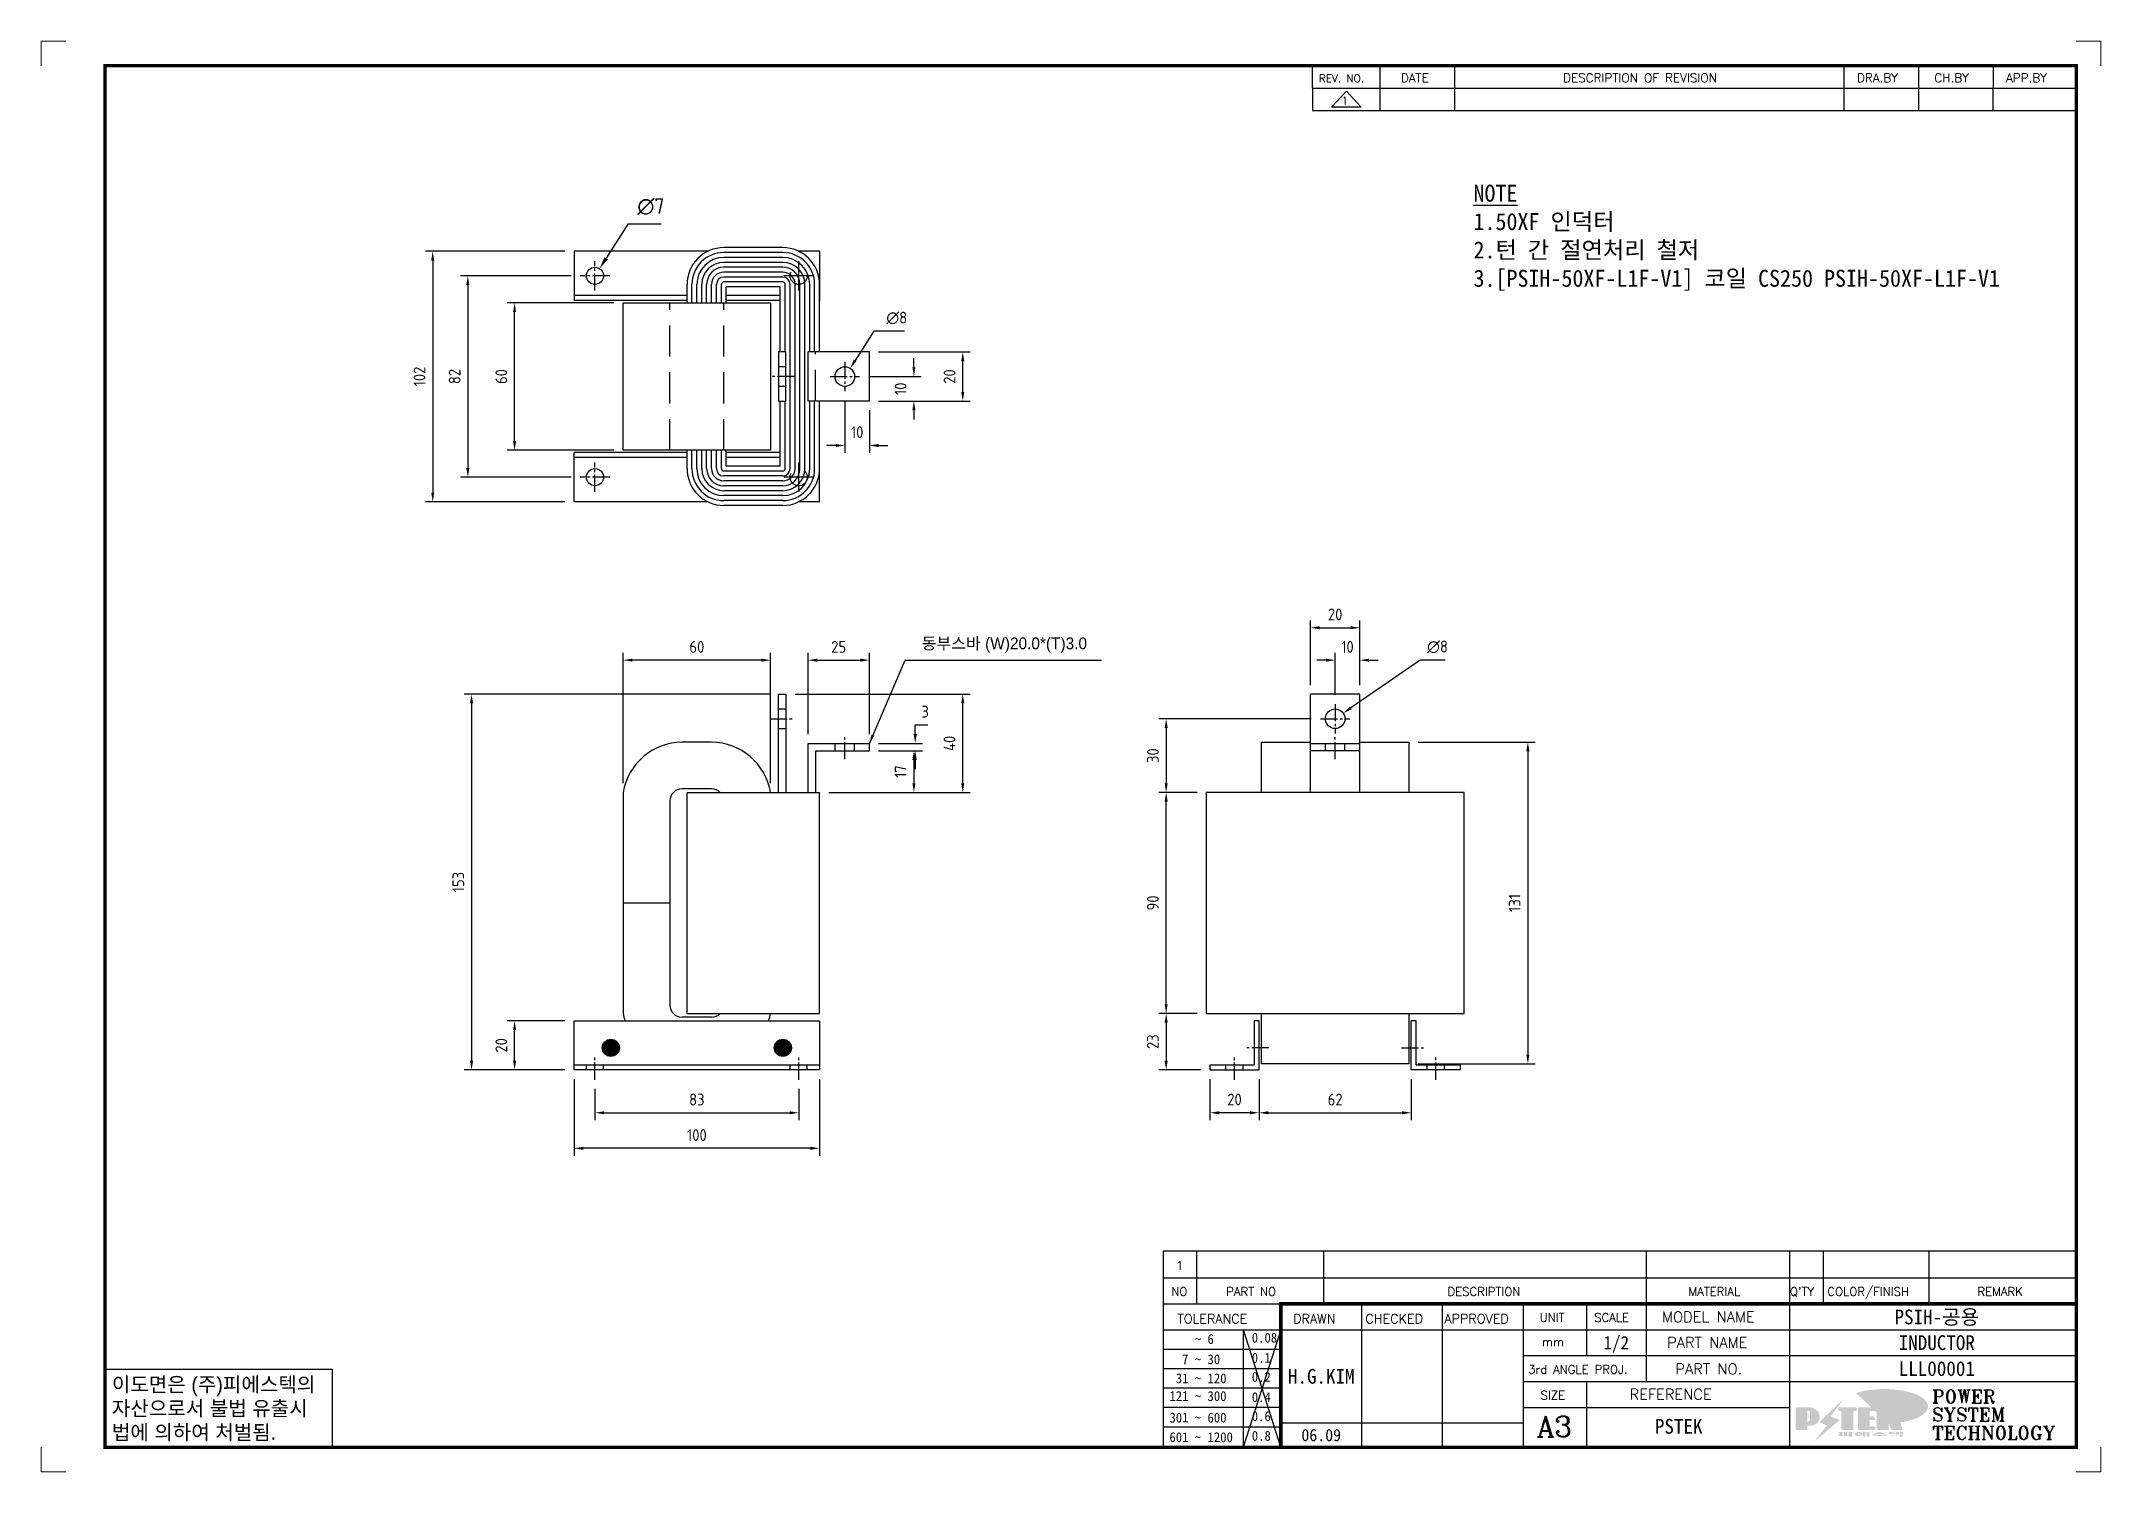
# Model space of a CAD drawing. Header units: millimetres. Extents: x 24815 to 36799, y -9299 to 5469.
# Drawn here: x 34282 to 35121, y 2586 to 3168 of the extents above; entities that cross this region are included whole.
import ezdxf
from ezdxf.enums import TextEntityAlignment as Align

# ---------------------------------------------------------------- set-up
doc = ezdxf.new("R2010")
doc.units = ezdxf.units.MM
doc.linetypes.add('CENTER1', pattern=[10, 7, -1, 1, -1])
doc.linetypes.add('HIDDENX2', pattern=[19.05, 12.7, -6.35])
doc.layers.add('FORMAT-1', color=7, linetype='Continuous')
doc.layers.add('line', color=3, linetype='Continuous')
doc.styles.add('h1', font='')
doc.styles.add('HAN', font='')
doc.styles.add('RC', font='ROMANC.SHX')
doc.styles.add('ROMANT', font='romant')
doc.styles.add('RT', font='ROMANT.SHX', dxfattribs={"oblique": 15})
doc.styles.get("Standard").update_dxf_attribs({"font": 'ISOCP.SHX', "bigfont": 'WHGTXT.SHX'})
doc.styles.get('h1').set_extended_font_data('New Gulim')
doc.styles.get('HAN').set_extended_font_data('GulimChe')
doc.dimstyles.new('PS-1.5', dxfattribs={"dimscale": 1.5, "dimtxt": 3.2, "dimasz": 2.5, "dimexe": 2, "dimexo": 2.5, "dimgap": 2, "dimtad": 1, "dimtoh": 1, "dimrnd": 0.05, "dimzin": 12, "dimdsep": 46, "dimtxsty": 'Standard', "dimcen": 0, "dimclrt": 2, "dimazin": 3, "dimtfac": 1, "dimtofl": 0, "dimtmove": 0, "dimatfit": 3, "dimfxl": 0, "dimtolj": 1, "dimtzin": 0, "dimarcsym": 0})
doc.dimstyles.new('PS-2', dxfattribs={"dimscale": 2, "dimtxt": 3.2, "dimasz": 2.5, "dimexe": 2, "dimexo": 2.5, "dimgap": 2, "dimtad": 1, "dimtoh": 1, "dimrnd": 0.05, "dimzin": 12, "dimdsep": 46, "dimtxsty": 'Standard', "dimcen": 0, "dimclrt": 2, "dimazin": 3, "dimtfac": 1, "dimtofl": 0, "dimtmove": 0, "dimatfit": 3, "dimfxl": 0, "dimtolj": 1, "dimtzin": 0, "dimarcsym": 0})

msp = doc.modelspace()

# ---------------------------------------------------------------- texts
at = {"color": 2, "insert": (34865.159, 3109.922, 0), "char_height": 6.93, "attachment_point": 1, "style": 'HAN'}
msp.add_mtext_dynamic_manual_height_columns('{\\LNOTE\\P}1.50XF 인덕터\\P2.턴 간 절연처리 철저\\P3.[PSIH-50XF-L1F-V1] 코일 CS250 PSIH-50XF-L1F-V1 ', width=557.97864, gutter_width=769.295, heights=[0], dxfattribs=at)
at = {"color": 2, "insert": (34640.38, 2919.281, 0), "char_height": 4.8, "attachment_point": 7}
msp.add_mtext('{\\fGulim|b0|i0|c129|p50;동부스바 (W)20.0*(T)3.0}', dxfattribs=at)

# ---------------------------------------------------------------- blocks, each defined once
blk = doc.blocks.new('*D773')
at = {"color": 0, "lineweight": -2}
for p, q in [((34515.03, 3061.79), (34471.54, 3061.79)), ((34474.54, 3005.54), (34474.54, 3058.04)), ((34515.03, 3001.79), (34471.54, 3001.79))]:
    blk.add_line(p, q, dxfattribs=at)
at = {"color": 0}
for points in [[(34473.92, 3058.04), (34475.17, 3058.04), (34474.54, 3061.79)], [(34473.92, 3005.54), (34475.17, 3005.54), (34474.54, 3001.79)]]:
    blk.add_solid(points, dxfattribs=at)
at = {"layer": 'Defpoints', "color": 0}
for p in [(34474.54, 3061.79), (34518.78, 3061.79), (34518.78, 3001.79)]:
    blk.add_point(p, dxfattribs=at)
at = {"color": 2, "insert": (34469.14, 3031.79), "char_height": 4.8, "attachment_point": 5, "rotation": 90}
blk.add_mtext('\\A1;60', dxfattribs=at)
blk = doc.blocks.new('*D774')
at = {"color": 0, "lineweight": -2}
for p, q in [((34518.78, 2866.16), (34518.78, 2919.29)), ((34575.03, 2916.29), (34522.53, 2916.29)), ((34578.78, 2866.16), (34578.78, 2919.29))]:
    blk.add_line(p, q, dxfattribs=at)
at = {"color": 0}
for points in [[(34522.53, 2916.92), (34522.53, 2915.67), (34518.78, 2916.29)], [(34575.03, 2916.92), (34575.03, 2915.67), (34578.78, 2916.29)]]:
    blk.add_solid(points, dxfattribs=at)
at = {"layer": 'Defpoints', "color": 0}
for p in [(34518.78, 2916.29), (34518.78, 2862.41), (34578.78, 2862.41)]:
    blk.add_point(p, dxfattribs=at)
at = {"color": 2, "insert": (34548.78, 2921.69), "char_height": 4.8, "attachment_point": 5}
blk.add_mtext('\\A1;60', dxfattribs=at)
blk = doc.blocks.new('*D775')
at = {"color": 0, "lineweight": -2}
for p, q in [((34799.06, 2892.41), (34736.96, 2892.41)), ((34739.96, 2888.66), (34739.96, 2866.16)), ((34752.56, 2862.41), (34736.96, 2862.41))]:
    blk.add_line(p, q, dxfattribs=at)
at = {"color": 0}
for points in [[(34739.34, 2888.66), (34740.59, 2888.66), (34739.96, 2892.41)], [(34739.34, 2866.16), (34740.59, 2866.16), (34739.96, 2862.41)]]:
    blk.add_solid(points, dxfattribs=at)
at = {"layer": 'Defpoints', "color": 0}
for p in [(34802.81, 2892.41), (34739.96, 2862.41), (34756.31, 2862.41)]:
    blk.add_point(p, dxfattribs=at)
at = {"color": 2, "insert": (34734.56, 2877.41), "char_height": 4.8, "attachment_point": 5, "rotation": 90}
blk.add_mtext('\\A1;30', dxfattribs=at)
blk = doc.blocks.new('*D776')
at = {"color": 0, "lineweight": -2}
for p, q in [((34798.81, 2906.16), (34798.81, 2932.49)), ((34802.56, 2929.49), (34815.06, 2929.49)), ((34818.81, 2906.16), (34818.81, 2932.49))]:
    blk.add_line(p, q, dxfattribs=at)
at = {"color": 0}
for points in [[(34802.56, 2930.11), (34802.56, 2928.86), (34798.81, 2929.49)], [(34815.06, 2930.11), (34815.06, 2928.86), (34818.81, 2929.49)]]:
    blk.add_solid(points, dxfattribs=at)
at = {"layer": 'Defpoints', "color": 0}
for p in [(34818.81, 2929.49), (34798.81, 2902.41), (34818.81, 2902.41)]:
    blk.add_point(p, dxfattribs=at)
at = {"color": 2, "insert": (34808.81, 2934.89), "char_height": 4.8, "attachment_point": 5}
blk.add_mtext('\\A1;20', dxfattribs=at)
blk = doc.blocks.new('*D777')
at = {"color": 0, "lineweight": -2}
for p, q in [((34637.75, 2886.16), (34637.75, 2889.91)), ((34637.75, 2889.91), (34642.86, 2889.91)), ((34622.82, 2882.41), (34640.75, 2882.41)), ((34622.82, 2879.41), (34640.75, 2879.41)), ((34637.75, 2875.66), (34637.75, 2871.91))]:
    blk.add_line(p, q, dxfattribs=at)
at = {"color": 0}
for points in [[(34637.12, 2886.16), (34638.37, 2886.16), (34637.75, 2882.41)], [(34637.12, 2875.66), (34638.37, 2875.66), (34637.75, 2879.41)]]:
    blk.add_solid(points, dxfattribs=at)
at = {"layer": 'Defpoints', "color": 0}
for p in [(34619.07, 2882.41), (34619.07, 2879.41), (34637.75, 2879.41)]:
    blk.add_point(p, dxfattribs=at)
at = {"color": 2, "insert": (34641.8, 2895.31), "char_height": 4.8, "attachment_point": 5}
blk.add_mtext('\\A1;3', dxfattribs=at)
blk = doc.blocks.new('*D778')
at = {"color": 0, "lineweight": -2}
for p, q in [((34578.32, 2902.41), (34454.01, 2902.41)), ((34457.01, 2898.66), (34457.01, 2753.16)), ((34495.03, 2749.41), (34454.01, 2749.41))]:
    blk.add_line(p, q, dxfattribs=at)
at = {"color": 0}
for points in [[(34456.39, 2898.66), (34457.64, 2898.66), (34457.01, 2902.41)], [(34456.39, 2753.16), (34457.64, 2753.16), (34457.01, 2749.41)]]:
    blk.add_solid(points, dxfattribs=at)
at = {"layer": 'Defpoints', "color": 0}
for p in [(34582.07, 2902.41), (34457.01, 2749.41), (34498.78, 2749.41)]:
    blk.add_point(p, dxfattribs=at)
at = {"color": 2, "insert": (34451.61, 2825.91), "char_height": 4.8, "attachment_point": 5, "rotation": 90}
blk.add_mtext('\\A1;153', dxfattribs=at)
blk = doc.blocks.new('*D779')
at = {"color": 0, "lineweight": -2}
for p, q in [((34588.82, 2902.41), (34660.11, 2902.41)), ((34657.11, 2866.16), (34657.11, 2898.66)), ((34602.53, 2862.41), (34660.11, 2862.41))]:
    blk.add_line(p, q, dxfattribs=at)
at = {"color": 0}
for points in [[(34656.48, 2898.66), (34657.73, 2898.66), (34657.11, 2902.41)], [(34656.48, 2866.16), (34657.73, 2866.16), (34657.11, 2862.41)]]:
    blk.add_solid(points, dxfattribs=at)
at = {"layer": 'Defpoints', "color": 0}
for p in [(34585.07, 2902.41), (34657.11, 2902.41), (34598.78, 2862.41)]:
    blk.add_point(p, dxfattribs=at)
at = {"color": 2, "insert": (34651.71, 2882.41), "char_height": 4.8, "attachment_point": 5, "rotation": 90}
blk.add_mtext('\\A1;40', dxfattribs=at)
blk = doc.blocks.new('*D780')
at = {"color": 0, "lineweight": -2}
for p, q in [((34622.82, 2879.41), (34640.2, 2879.41)), ((34637.2, 2875.66), (34637.2, 2866.16)), ((34602.53, 2862.41), (34640.2, 2862.41))]:
    blk.add_line(p, q, dxfattribs=at)
at = {"color": 0}
for points in [[(34636.58, 2875.66), (34637.83, 2875.66), (34637.2, 2879.41)], [(34636.58, 2866.16), (34637.83, 2866.16), (34637.2, 2862.41)]]:
    blk.add_solid(points, dxfattribs=at)
at = {"layer": 'Defpoints', "color": 0}
for p in [(34619.07, 2879.41), (34598.78, 2862.41), (34637.2, 2862.41)]:
    blk.add_point(p, dxfattribs=at)
at = {"color": 2, "insert": (34631.8, 2870.91), "char_height": 4.8, "attachment_point": 5, "rotation": 90}
blk.add_mtext('\\A1;17', dxfattribs=at)
blk = doc.blocks.new('*D781')
at = {"color": 0, "lineweight": -2}
for p, q in [((34622.82, 3041.79), (34660.11, 3041.79)), ((34657.11, 3025.54), (34657.11, 3038.04)), ((34622.82, 3021.79), (34660.11, 3021.79))]:
    blk.add_line(p, q, dxfattribs=at)
at = {"color": 0}
for points in [[(34656.48, 3038.04), (34657.73, 3038.04), (34657.11, 3041.79)], [(34656.48, 3025.54), (34657.73, 3025.54), (34657.11, 3021.79)]]:
    blk.add_solid(points, dxfattribs=at)
at = {"layer": 'Defpoints', "color": 0}
for p in [(34619.07, 3041.79), (34657.11, 3041.79), (34619.07, 3021.79)]:
    blk.add_point(p, dxfattribs=at)
at = {"color": 2, "insert": (34651.71, 3031.79), "char_height": 4.8, "attachment_point": 5, "rotation": 90}
blk.add_mtext('\\A1;20', dxfattribs=at)
blk = doc.blocks.new('*D782')
at = {"color": 0, "lineweight": -2}
for p, q in [((34609.07, 3022.04), (34609.07, 3000.71)), ((34619.07, 3018.04), (34619.07, 3000.71)), ((34605.32, 3003.71), (34601.57, 3003.71)), ((34622.82, 3003.71), (34626.57, 3003.71))]:
    blk.add_line(p, q, dxfattribs=at)
at = {"color": 0}
for points in [[(34605.32, 3004.33), (34605.32, 3003.08), (34609.07, 3003.71)], [(34622.82, 3004.33), (34622.82, 3003.08), (34619.07, 3003.71)]]:
    blk.add_solid(points, dxfattribs=at)
at = {"layer": 'Defpoints', "color": 0}
for p in [(34609.07, 3025.79), (34619.07, 3021.79), (34609.07, 3003.71)]:
    blk.add_point(p, dxfattribs=at)
at = {"color": 2, "insert": (34614.07, 3009.11), "char_height": 4.8, "attachment_point": 5}
blk.add_mtext('\\A1;10', dxfattribs=at)
blk = doc.blocks.new('*D790')
at = {"color": 0, "lineweight": -2}
for p, q in [((34594.07, 2886.16), (34594.07, 2919.29)), ((34597.82, 2916.29), (34615.32, 2916.29)), ((34619.07, 2886.16), (34619.07, 2919.29))]:
    blk.add_line(p, q, dxfattribs=at)
at = {"color": 0}
for points in [[(34597.82, 2916.92), (34597.82, 2915.67), (34594.07, 2916.29)], [(34615.32, 2916.92), (34615.32, 2915.67), (34619.07, 2916.29)]]:
    blk.add_solid(points, dxfattribs=at)
at = {"layer": 'Defpoints', "color": 0}
for p in [(34619.07, 2916.29), (34594.07, 2882.41), (34619.07, 2882.41)]:
    blk.add_point(p, dxfattribs=at)
at = {"color": 2, "insert": (34606.57, 2921.69), "char_height": 4.8, "attachment_point": 5}
blk.add_mtext('\\A1;25', dxfattribs=at)
blk = doc.blocks.new('*D791')
at = {"color": 0, "lineweight": -2}
for p, q in [((34495.03, 2769.41), (34471.54, 2769.41)), ((34474.54, 2753.16), (34474.54, 2765.66)), ((34495.03, 2749.41), (34471.54, 2749.41))]:
    blk.add_line(p, q, dxfattribs=at)
at = {"color": 0}
for points in [[(34473.92, 2765.66), (34475.17, 2765.66), (34474.54, 2769.41)], [(34473.92, 2753.16), (34475.17, 2753.16), (34474.54, 2749.41)]]:
    blk.add_solid(points, dxfattribs=at)
at = {"layer": 'Defpoints', "color": 0}
for p in [(34474.54, 2769.41), (34498.78, 2769.41), (34498.78, 2749.41)]:
    blk.add_point(p, dxfattribs=at)
at = {"color": 2, "insert": (34469.14, 2759.41), "char_height": 4.8, "attachment_point": 5, "rotation": 90}
blk.add_mtext('\\A1;20', dxfattribs=at)
blk = doc.blocks.new('*D783')
at = {"color": 0, "lineweight": -2}
for p, q in [((34757.81, 2745.66), (34757.81, 2728.96)), ((34777.81, 2745.66), (34777.81, 2728.96)), ((34774.06, 2731.96), (34761.56, 2731.96))]:
    blk.add_line(p, q, dxfattribs=at)
at = {"color": 0}
for points in [[(34761.56, 2732.59), (34761.56, 2731.34), (34757.81, 2731.96)], [(34774.06, 2732.59), (34774.06, 2731.34), (34777.81, 2731.96)]]:
    blk.add_solid(points, dxfattribs=at)
at = {"layer": 'Defpoints', "color": 0}
for p in [(34757.81, 2749.41), (34777.81, 2749.41), (34757.81, 2731.96)]:
    blk.add_point(p, dxfattribs=at)
at = {"color": 2, "insert": (34767.81, 2737.36), "char_height": 4.8, "attachment_point": 5}
blk.add_mtext('\\A1;20', dxfattribs=at)
blk = doc.blocks.new('*D784')
at = {"color": 0, "lineweight": -2}
for p, q in [((34752.56, 2862.41), (34736.96, 2862.41)), ((34739.96, 2776.16), (34739.96, 2858.66)), ((34752.56, 2772.41), (34736.96, 2772.41))]:
    blk.add_line(p, q, dxfattribs=at)
at = {"color": 0}
for points in [[(34739.34, 2858.66), (34740.59, 2858.66), (34739.96, 2862.41)], [(34739.34, 2776.16), (34740.59, 2776.16), (34739.96, 2772.41)]]:
    blk.add_solid(points, dxfattribs=at)
at = {"layer": 'Defpoints', "color": 0}
for p in [(34739.96, 2862.41), (34756.31, 2862.41), (34756.31, 2772.41)]:
    blk.add_point(p, dxfattribs=at)
at = {"color": 2, "insert": (34734.56, 2817.41), "char_height": 4.8, "attachment_point": 5, "rotation": 90}
blk.add_mtext('\\A1;90', dxfattribs=at)
blk = doc.blocks.new('*D792')
at = {"color": 0, "lineweight": -2}
for p, q in [((34498.78, 2745.66), (34498.78, 2714.49)), ((34598.78, 2745.66), (34598.78, 2714.49)), ((34595.03, 2717.49), (34502.53, 2717.49))]:
    blk.add_line(p, q, dxfattribs=at)
at = {"color": 0}
for points in [[(34502.53, 2718.11), (34502.53, 2716.86), (34498.78, 2717.49)], [(34595.03, 2718.11), (34595.03, 2716.86), (34598.78, 2717.49)]]:
    blk.add_solid(points, dxfattribs=at)
at = {"layer": 'Defpoints', "color": 0}
for p in [(34498.78, 2749.41), (34598.78, 2749.41), (34498.78, 2717.49)]:
    blk.add_point(p, dxfattribs=at)
at = {"color": 2, "insert": (34548.78, 2722.89), "char_height": 4.8, "attachment_point": 5}
blk.add_mtext('\\A1;100', dxfattribs=at)
blk = doc.blocks.new('*D785')
at = {"color": 0, "lineweight": -2}
for p, q in [((34842.56, 2882.91), (34890.32, 2882.91)), ((34887.32, 2879.16), (34887.32, 2755.66)), ((34842.56, 2751.91), (34890.32, 2751.91))]:
    blk.add_line(p, q, dxfattribs=at)
at = {"color": 0}
for points in [[(34886.69, 2879.16), (34887.94, 2879.16), (34887.32, 2882.91)], [(34886.69, 2755.66), (34887.94, 2755.66), (34887.32, 2751.91)]]:
    blk.add_solid(points, dxfattribs=at)
at = {"layer": 'Defpoints', "color": 0}
for p in [(34838.81, 2882.91), (34838.81, 2751.91), (34887.32, 2751.91)]:
    blk.add_point(p, dxfattribs=at)
at = {"color": 2, "insert": (34881.92, 2817.41), "char_height": 4.8, "attachment_point": 5, "rotation": 90}
blk.add_mtext('\\A1;131', dxfattribs=at)
blk = doc.blocks.new('*D793')
at = {"color": 0, "lineweight": -2}
for p, q in [((34497.53, 3072.79), (34452.51, 3072.79)), ((34455.51, 3069.04), (34455.51, 2994.54)), ((34497.53, 2990.79), (34452.51, 2990.79))]:
    blk.add_line(p, q, dxfattribs=at)
at = {"color": 0}
for points in [[(34454.89, 3069.04), (34456.14, 3069.04), (34455.51, 3072.79)], [(34454.89, 2994.54), (34456.14, 2994.54), (34455.51, 2990.79)]]:
    blk.add_solid(points, dxfattribs=at)
at = {"layer": 'Defpoints', "color": 0}
for p in [(34501.28, 3072.79), (34455.51, 2990.79), (34501.28, 2990.79)]:
    blk.add_point(p, dxfattribs=at)
at = {"color": 2, "insert": (34450.11, 3031.79), "char_height": 4.8, "attachment_point": 5, "rotation": 90}
blk.add_mtext('\\A1;82', dxfattribs=at)
blk = doc.blocks.new('*D786')
at = {"color": 0, "lineweight": -2}
for p, q in [((34637.2, 3035.54), (34637.2, 3039.29)), ((34618.82, 3031.79), (34640.2, 3031.79)), ((34622.82, 3021.79), (34640.2, 3021.79)), ((34637.2, 3018.04), (34637.2, 3014.29))]:
    blk.add_line(p, q, dxfattribs=at)
at = {"color": 0}
for points in [[(34636.58, 3035.54), (34637.83, 3035.54), (34637.2, 3031.79)], [(34636.58, 3018.04), (34637.83, 3018.04), (34637.2, 3021.79)]]:
    blk.add_solid(points, dxfattribs=at)
at = {"layer": 'Defpoints', "color": 0}
for p in [(34615.07, 3031.79), (34619.07, 3021.79), (34637.2, 3021.79)]:
    blk.add_point(p, dxfattribs=at)
at = {"color": 2, "insert": (34631.8, 3026.79), "char_height": 4.8, "attachment_point": 5, "rotation": 90}
blk.add_mtext('\\A1;10', dxfattribs=at)
blk = doc.blocks.new('*D787')
at = {"color": 0, "lineweight": -2}
for p, q in [((34805.06, 2916.29), (34801.31, 2916.29)), ((34808.81, 2902.16), (34808.81, 2919.29)), ((34818.81, 2906.16), (34818.81, 2919.29)), ((34822.56, 2916.29), (34826.31, 2916.29))]:
    blk.add_line(p, q, dxfattribs=at)
at = {"color": 0}
for points in [[(34805.06, 2916.92), (34805.06, 2915.67), (34808.81, 2916.29)], [(34822.56, 2916.92), (34822.56, 2915.67), (34818.81, 2916.29)]]:
    blk.add_solid(points, dxfattribs=at)
at = {"layer": 'Defpoints', "color": 0}
for p in [(34808.81, 2916.29), (34808.81, 2898.41), (34818.81, 2902.41)]:
    blk.add_point(p, dxfattribs=at)
at = {"color": 2, "insert": (34813.81, 2921.69), "char_height": 4.8, "attachment_point": 5}
blk.add_mtext('\\A1;10', dxfattribs=at)
blk = doc.blocks.new('*D794')
at = {"color": 0, "lineweight": -2}
for p, q in [((34495.03, 3082.79), (34438.2, 3082.79)), ((34441.2, 3079.04), (34441.2, 2984.54)), ((34495.03, 2980.79), (34438.2, 2980.79))]:
    blk.add_line(p, q, dxfattribs=at)
at = {"color": 0}
for points in [[(34440.57, 3079.04), (34441.82, 3079.04), (34441.2, 3082.79)], [(34440.57, 2984.54), (34441.82, 2984.54), (34441.2, 2980.79)]]:
    blk.add_solid(points, dxfattribs=at)
at = {"layer": 'Defpoints', "color": 0}
for p in [(34498.78, 3082.79), (34441.2, 2980.79), (34498.78, 2980.79)]:
    blk.add_point(p, dxfattribs=at)
at = {"color": 2, "insert": (34435.8, 3031.79), "char_height": 4.8, "attachment_point": 5, "rotation": 90}
blk.add_mtext('\\A1;102', dxfattribs=at)
blk = doc.blocks.new('*D788')
at = {"color": 0, "lineweight": -2}
for p, q in [((34752.56, 2772.41), (34736.96, 2772.41)), ((34739.96, 2768.66), (34739.96, 2753.16)), ((34754.06, 2749.41), (34736.96, 2749.41))]:
    blk.add_line(p, q, dxfattribs=at)
at = {"color": 0}
for points in [[(34739.34, 2768.66), (34740.59, 2768.66), (34739.96, 2772.41)], [(34739.34, 2753.16), (34740.59, 2753.16), (34739.96, 2749.41)]]:
    blk.add_solid(points, dxfattribs=at)
at = {"layer": 'Defpoints', "color": 0}
for p in [(34756.31, 2772.41), (34739.96, 2749.41), (34757.81, 2749.41)]:
    blk.add_point(p, dxfattribs=at)
at = {"color": 2, "insert": (34734.56, 2760.91), "char_height": 4.8, "attachment_point": 5, "rotation": 90}
blk.add_mtext('\\A1;23', dxfattribs=at)
blk = doc.blocks.new('*D795')
at = {"color": 0, "lineweight": -2}
for p, q in [((34843.5, 2916.29), (34815.2, 2896.81)), ((34853.62, 2916.29), (34843.5, 2916.29))]:
    blk.add_line(p, q, dxfattribs=at)
at = {"color": 0}
blk.add_solid([(34814.84, 2897.32), (34815.55, 2896.29), (34812.11, 2894.68)], dxfattribs=at)
at = {"layer": 'Defpoints', "color": 0}
for p in [(34812.11, 2894.68), (34805.52, 2890.14)]:
    blk.add_point(p, dxfattribs=at)
at = {"color": 2, "insert": (34850.5, 2921.69), "char_height": 4.8, "attachment_point": 5}
blk.add_mtext('\\A1;∅8', dxfattribs=at)
blk = doc.blocks.new('*D796')
at = {"color": 0, "lineweight": -2}
for p, q in [((34620.88, 3050.23), (34613.25, 3038.32)), ((34633.34, 3050.23), (34620.88, 3050.23))]:
    blk.add_line(p, q, dxfattribs=at)
at = {"color": 0}
blk.add_solid([(34612.73, 3038.66), (34613.78, 3037.98), (34611.23, 3035.16)], dxfattribs=at)
at = {"layer": 'Defpoints', "color": 0}
for p in [(34611.23, 3035.16), (34606.92, 3028.43)]:
    blk.add_point(p, dxfattribs=at)
at = {"color": 2, "insert": (34630.22, 3055.63), "char_height": 4.8, "attachment_point": 5}
blk.add_mtext('\\A1;∅8', dxfattribs=at)
blk = doc.blocks.new('*D797')
at = {"color": 0, "lineweight": -2}
for p, q in [((34777.81, 2745.66), (34777.81, 2728.96)), ((34839.81, 2745.66), (34839.81, 2728.96)), ((34781.56, 2731.96), (34836.06, 2731.96))]:
    blk.add_line(p, q, dxfattribs=at)
at = {"color": 0}
for points in [[(34781.56, 2732.59), (34781.56, 2731.34), (34777.81, 2731.96)], [(34836.06, 2732.59), (34836.06, 2731.34), (34839.81, 2731.96)]]:
    blk.add_solid(points, dxfattribs=at)
at = {"layer": 'Defpoints', "color": 0}
for p in [(34777.81, 2749.41), (34839.81, 2749.41), (34839.81, 2731.96)]:
    blk.add_point(p, dxfattribs=at)
at = {"color": 2, "insert": (34808.81, 2737.36), "char_height": 4.8, "attachment_point": 5}
blk.add_mtext('\\A1;62', dxfattribs=at)
blk = doc.blocks.new('*D798')
at = {"color": 0, "lineweight": -2}
for p, q in [((34507.28, 2741.66), (34507.28, 2728.96)), ((34590.28, 2741.66), (34590.28, 2728.96)), ((34511.03, 2731.96), (34586.53, 2731.96))]:
    blk.add_line(p, q, dxfattribs=at)
at = {"color": 0}
for points in [[(34511.03, 2732.59), (34511.03, 2731.34), (34507.28, 2731.96)], [(34586.53, 2732.59), (34586.53, 2731.34), (34590.28, 2731.96)]]:
    blk.add_solid(points, dxfattribs=at)
at = {"layer": 'Defpoints', "color": 0}
for p in [(34507.28, 2745.41), (34590.28, 2745.41), (34590.28, 2731.96)]:
    blk.add_point(p, dxfattribs=at)
at = {"color": 2, "insert": (34548.78, 2737.36), "char_height": 4.8, "attachment_point": 5}
blk.add_mtext('\\A1;83', dxfattribs=at)
blk = doc.blocks.new('t3')
for p, q in [((0, 15.88), (46.25, 15.88)), ((0, 15.88), (0, 0)), ((46.25, 15.88), (46.25, 0)), ((0, 0), (46.25, 0))]:
    blk.add_line(p, q)
at = {"color": 1, "style": 'h1'}
for s, p in [('이도면은 (주)피에스텍의', (1.4, 11.29)), ('자산으로서 불법 유출시', (1.4, 6.41)), ('법에 의하여 처벌됨.', (1.4, 1.52))]:
    blk.add_text(s, height=3, dxfattribs=at).set_placement(p)
blk = doc.blocks.new('new LOGO')
at = {"layer": 'line'}
h = blk.add_hatch(color=1, dxfattribs=at)
h.paths.add_polyline_path([(41.5, 16.4), (54.3, 16.4, 1), (54.3, 82.9), (0, 82.9), (0, -0.1), (41.5, -0.1)])
h.paths.add_polyline_path([(41.5, 27.9), (41.5, 71.9), (43.6, 71.9, -0.414214), (54.6, 60.9), (54.6, 38.9, -0.414214), (43.6, 27.9)], flags=16)
h.paths.add_polyline_path([(214.7, 71.9), (227.5, 71.9), (227.5, 82.9), (159.7, 82.9), (159.7, 71.9), (172.5, 71.9), (172.5, -0.1), (214.7, -0.1)])
h.paths.add_polyline_path([(276, 37.4), (294.8, 37.4), (294.8, 49.1), (276, 49.1), (276, 71.9), (294.8, 71.9), (294.8, 82.9), (234.5, 82.9), (234.5, -0.1), (297, -0.1), (297, 10.9), (276, 10.9)])
h.paths.add_polyline_path([(347.2, 35.2), (359.7, -0.1), (400.5, -0.1), (379.6, 66.8), (399.7, 82.9), (380.6, 82.9), (347.2, 61.6), (347.2, 82.9), (305.5, 82.9), (305.5, -0.1), (347.2, -0.1)])
h = blk.add_hatch(color=250, dxfattribs=at)
h.paths.add_polyline_path([(44.5, 69.4), (46.6, 69.4, -0.129793), (52, 68, 0.221832), (43.6, 71.9), (41.5, 71.9), (41.5, 27.9), (43.6, 27.9, 0.02048), (44.5, 28)], flags=17)
h.paths.add_polyline_path([(44.5, 13.9), (57.3, 13.9, 0.72362), (77.1, 73.9, -0.679777), (54.3, 16.4), (41.5, 16.4), (41.5, -0.1), (3, -0.1), (3, -2.6), (44.5, -2.6)])
h.paths.add_polyline_path([(117.9, 14.2), (71.5, -44.4), (77.1, -39.6), (120.8, 15.6), (92, 28.9), (173.3, 106), (177.5, 111.4), (89.1, 27.6)])
h.paths.add_polyline_path([(162.7, 71.9), (162.7, 69.4), (172.5, 69.4), (172.5, 71.9)], flags=17)
h.paths.add_polyline_path([(217.7, 69.4), (230.5, 69.4), (230.5, 80.4), (227.5, 80.4), (227.5, 71.9), (214.7, 71.9), (214.7, -0.1), (175.5, -0.1), (175.5, -2.6), (217.7, -2.6)])
h.paths.add_polyline_path([(297.8, 46.6), (294.8, 46.6), (294.8, 37.4), (276, 37.4), (276, 10.9), (279, 10.9), (279, 34.9), (297.8, 34.9)])
h.paths.add_polyline_path([(300, 8.4), (297, 8.4), (297, -0.1), (237.5, -0.1), (237.5, -2.6), (300, -2.6)])
h.paths.add_polyline_path([(297.8, 80.4), (294.8, 80.4), (294.8, 71.9), (276, 71.9), (276, 49.1), (279, 49.1), (279, 69.4), (297.8, 69.4)])
h.paths.add_polyline_path([(350.2, 80.4), (347.2, 80.4), (347.2, 61.6), (350.2, 63.5)])
h.paths.add_polyline_path([(350.2, 26.7), (347.2, 35.2), (347.2, -0.1), (308.5, -0.1), (308.5, -2.6), (350.2, -2.6)])
h.paths.add_polyline_path([(402.7, 80.4), (396.5, 80.4), (379.6, 66.8), (400.5, -0.1), (361.8, -0.1), (362.7, -2.6), (403.5, -2.6), (382.6, 64.3)])
blk.add_hatch(color=5, dxfattribs=at).paths.add_polyline_path([(166.3, 35), (131, 49), (180.4, 112.7), (92, 28.9), (120.8, 15.6), (74.4, -43)])
h = blk.add_hatch(color=253, dxfattribs=at)
edge = h.paths.add_edge_path()
edge.add_ellipse((333.9, 86.4), major_axis=(-165.9, 0), ratio=0.39426, start_angle=111.51268, end_angle=334.46902)
edge.add_ellipse((314.1, 81.2), major_axis=(-153.7, 0), ratio=0.40699, start_angle=121.30662, end_angle=327.74369, ccw=False)
edge.add_line((394, 27.8), (394.7, 25.6))
h = blk.add_hatch(color=250, dxfattribs=at)
edge = h.paths.add_edge_path()
edge.add_ellipse((237.8, -17.6), major_axis=(-14.3, 0), ratio=0.526336, start_angle=192.2456, end_angle=269.07481)
edge.add_line((238.1, -10.1), (237.6, -10.1))
edge.add_ellipse((237.8, -17.6), major_axis=(-14.3, 0), ratio=0.526336, start_angle=270.92519, end_angle=449.07481)
edge.add_line((237.6, -25.1), (238.1, -25.1))
edge.add_ellipse((237.8, -17.6), major_axis=(-14.3, 0), ratio=0.526336, start_angle=450.92519, end_angle=527.7544)
edge.add_line((251.7, -19.2), (254.1, -19.2))
edge.add_line((254.1, -19.2), (254.1, -27.1))
edge.add_line((254.1, -27.1), (263.1, -27.1))
edge.add_line((263.1, -27.1), (263.1, -10.1))
edge.add_line((263.1, -10.1), (254.1, -10.1))
edge.add_line((254.1, -10.1), (254.1, -16))
edge.add_line((254.1, -16), (251.7, -16))
h.paths.add_polyline_path([(241, -16.4), (241, -18.7, -1), (234.4, -18.7), (234.4, -16.4, -1)], flags=16)
h.paths.add_polyline_path([(278.2, -10.1), (268.1, -10.1), (268.1, -27.1), (278.2, -27.1)])
h.paths.add_polyline_path([(310.3, -10.1), (310.3, -11.1, -0.157169), (289.3, -17.5), (294, -19.9, 0.128407), (316.3, -15.9, 0.128407), (338.6, -19.9), (343.3, -17.5, -0.157169), (322.2, -11.1), (322.2, -10.1)])
h.paths.add_polyline_path([(342.1, -25.1), (342.1, -22.3), (290.4, -22.3), (290.4, -25.1)])
h.paths.add_polyline_path([(352, -10.1), (352, -16.2, 0.414214), (354, -18.2), (378.7, -18.2), (378.7, -19.6), (390.2, -19.6), (390.2, -10.1), (378.7, -10.1), (378.7, -13.6), (374.7, -13.6), (374.7, -15.1), (378.7, -15.1), (378.7, -16.2), (364.7, -16.2), (364.7, -15.1), (371.2, -15.1), (371.2, -13.6), (364.7, -13.6), (364.7, -12.6), (374.7, -12.6), (374.7, -10.1)])
h.paths.add_polyline_path([(393.8, -10.1), (393.8, -19.6), (405, -19.6), (405, -10.1)])
h.paths.add_polyline_path([(405, -27.1), (405, -20.9), (356.8, -20.9), (356.8, -23), (391.8, -23), (391.8, -27.1)])
h.paths.add_polyline_path([(200.4, -10.1), (200.4, -22.3), (193.2, -22.3), (193.2, -12.6), (196.6, -12.6), (196.6, -10.1), (161, -10.1), (161, -12.6), (164.5, -12.6), (164.5, -22.3), (161, -22.3), (161, -25.1), (200.4, -25.1), (200.4, -27.1), (213.9, -27.1), (213.9, -10.1)])
h.paths.add_polyline_path([(182, -12.6), (175.6, -12.6), (175.6, -22.3), (182, -22.3)], flags=17)
blk = doc.blocks.new('format-3')
at = {"color": 3, "lineweight": 9}
for p, q in [((0, 286.3), (0, 291.3)), ((5, 291.3), (0, 291.3)), ((414.5, 291.3), (419.5, 291.3)), ((419.5, 286.3), (419.5, 291.3)), ((0, 5), (0, 0)), ((419.5, 5), (419.5, 0)), ((5, 0), (0, 0)), ((414.5, 0), (419.5, 0))]:
    blk.add_line(p, q, dxfattribs=at)
at = {"color": 180}
for p, q in [((258.97, 281.75), (258.97, 286.3)), ((272.71, 281.75), (272.71, 286.3)), ((287.94, 281.75), (287.94, 286.3)), ((367.22, 281.75), (367.22, 286.3)), ((382.45, 281.75), (382.45, 286.3)), ((397.61, 281.75), (397.61, 286.3)), ((258.97, 281.75), (414.5, 281.75)), ((228.5, 39.49), (228.5, 5)), ((228.5, 39.49), (414.5, 39.49)), ((235.29, 39.49), (235.29, 34.21)), ((261.24, 34.21), (261.24, 39.49)), ((326.9, 39.49), (326.9, 34.21)), ((356.11, 39.49), (356.11, 34.21)), ((362.93, 39.49), (362.93, 34.21)), ((384.48, 39.49), (384.48, 34.21)), ((228.5, 34.21), (252.48, 34.21)), ((268.96, 5), (268.96, 34.21)), ((285.45, 5), (285.45, 34.21)), ((301.94, 5), (301.94, 34.21)), ((314.72, 34.21), (314.72, 23.65)), ((326.9, 34.21), (326.9, 18.37)), ((356.11, 34.21), (356.11, 5)), ((228.5, 28.93), (252.48, 28.93)), ((244.89, 5.23), (244.89, 28.93)), ((252.48, 28.93), (414.5, 28.93)), ((228.5, 24.98), (252.48, 24.98)), ((228.5, 21.03), (252.48, 21.03)), ((301.94, 23.65), (414.5, 23.65)), ((228.5, 17.08), (252.48, 17.08)), ((301.94, 18.37), (414.5, 18.37)), ((314.72, 18.37), (314.72, 5)), ((228.5, 13.13), (252.48, 13.13)), ((301.94, 13.09), (356.11, 13.09)), ((228.5, 9.18), (252.48, 9.18)), ((252.48, 9.95), (301.94, 9.95))]:
    blk.add_line(p, q, dxfattribs=at)
at = {"const_width": 0.7}
blk.add_lwpolyline([(252.48, 5), (252.48, 34.21), (414.5, 34.21)], dxfattribs=at)
at = {"layer": 'FORMAT-1', "const_width": 0.7}
blk.add_lwpolyline([(13, 5), (13, 286.3), (414.5, 286.3), (414.5, 5)], close=True, dxfattribs=at)
blk.add_blockref('t3', (13, 5))
at = {"xscale": 0.05400000000000027, "yscale": 0.05400000000000027, "zscale": 0.05400000000000027}
blk.add_blockref('new LOGO', (357.35, 8.65), dxfattribs=at)
at = {"color": 2}
for s, height, style, p in [('REV. NO.', 1.56, 'RC', (260.23, 282.95)), ('DATE', 1.788, 'RC', (276.95, 282.94)), ('DESCRIPTION OF REVISION', 1.7875, 'RC', (309.98, 282.94)), ('DRA.BY', 1.788, 'RC', (369.83, 282.94)), ('CH.BY', 1.788, 'RC', (385.59, 282.94)), ('APP.BY', 1.788, 'RC', (400.18, 282.94)), ('COLOR/FINISH', 1.7424, 'RC', (363.8, 35.83)), ('NO', 1.742, 'RC', (230.16, 35.83)), ('PART NO', 1.742, 'RC', (241.36, 35.83)), ('DESCRIPTION', 1.7424, 'RC', (286.43, 35.83)), ('MATERIAL', 1.742, 'RC', (335.52, 35.83)), ("Q'TY", 1.742, 'RC', (356.17, 35.83)), ('REMARK', 1.742, 'RC', (394.37, 35.83)), (' TOLERANCE', 1.9, 'RC', (230.11, 30.22)), ('DRAWN', 1.9, 'RC', (255, 30.22)), ('CHECKED', 1.9, 'RC', (269.71, 30.22)), ('APPROVED', 1.9, 'RC', (285.8, 30.22)), ('UNIT', 1.742, 'RC', (305.19, 30.55)), ('SCALE', 1.742, 'RC', (316.32, 30.55)), ('MODEL NAME', 2.178, 'RC', (330.12, 30.46)), ('    ~ 6', 2, 'HAN', (229.8, 26.03)), ('0.08', 2, 'HAN', (246.57, 26.31)), ('mm', 1.742, 'RC', (305.67, 25.56)), ('PART NAME', 2.178, 'RC', (331.17, 25.24)), ('  7 ~ 30', 2, 'HAN', (229.8, 21.91)), ('0.1', 2, 'HAN', (246.57, 22.2)), ('3rd ANGLE PROJ.', 1.7424, 'RC', (302.87, 19.97)), ('PART NO.', 2.178, 'RC', (332.84, 19.85)), (' 31 ~ 120', 2, 'HAN', (229.8, 18.04)), ('0.2', 2, 'HAN', (246.57, 18.32)), ('REFERENCE', 2.178, 'RC', (323.52, 14.69)), ('121 ~ 300', 2, 'HAN', (229.8, 14.42)), ('0.4', 2, 'HAN', (246.57, 14.2)), ('SIZE', 1.742, 'RC', (305.39, 14.71)), ('301 ~ 600', 2, 'HAN', (229.8, 10.04)), ('0.6', 2, 'HAN', (246.57, 10.32)), ('601 ~ 1200', 2, 'HAN', (229.8, 6.05)), ('0.8', 2, 'HAN', (246.57, 6.33))]:
    blk.add_text(s, height=height, dxfattribs=dict(at, style=style)).set_placement(p)
at = {"style": 'ROMANT'}
for s, p in [('POWER', (385.15, 13.96)), ('SYSTEM', (385.15, 10.31)), ('TECHNOLOGY', (385.15, 6.56))]:
    blk.add_text(s, height=2.7, dxfattribs=at).set_placement(p)
at = {"color": 2, "lineweight": 25, "style": 'RC'}
blk.add_text('A3', height=4.182, dxfattribs=at).set_placement((304.61, 7.14))
at = {"style": 'HAN'}
for tag, height, p in [('MODEL-NAME', 3, (386.1, 31.53)), ('SCALE', 2.7, (320.81, 26.29)), ('PART-NAME', 3, (386.1, 26.29)), ('CH-BY', 3, (277.21, 19.44)), ('PART-NO', 3, (386.1, 21.01)), ('DRA-BY', 3, (260.72, 19.44)), ('APP-BY', 3, (293.7, 19.44)), ('DRA-DATE', 2.5, (260.72, 7.47)), ('CH-DATE', 2.5, (277.21, 7.47)), ('APP-DATE', 2.5, (293.7, 7.47)), ('관련업체', 3, (333.52, 9.26))]:
    blk.add_attdef(tag, text='', height=height, dxfattribs=at).set_placement(p, align=Align.MIDDLE_CENTER)
blk = doc.blocks.new('no3')
at = {"color": 180}
for p, q in [((0, 5.5), (0, 0)), ((0, 5.5), (186, 5.5)), ((6.79, 5.5), (6.79, 0)), ((32.74, 0.11), (32.74, 5.5)), ((98.4, 5.5), (98.4, 0)), ((127.61, 5.5), (127.61, 0)), ((134.43, 5.5), (134.43, 0)), ((155.98, 5.5), (155.98, 0))]:
    blk.add_line(p, q, dxfattribs=at)
at = {"color": 2, "style": 'HAN'}
for tag, p in [('PART-NO', (19.76, 2.75)), ('MATERIAL', (111.38, 2.75)), ("Q'TY", (131.02, 2.75)), ('COLOR/FINISH', (145.2, 2.75)), ('REMARK', (170.76, 2.75))]:
    blk.add_attdef(tag, text='', height=2.9, dxfattribs=at).set_placement(p, align=Align.MIDDLE_CENTER)
blk.add_attdef('DESCRIPTION', text='', height=2.9, dxfattribs=at).set_placement((34.51, 2.75), align=Align.MIDDLE_LEFT)
at = {"color": 2, "style": 'RT', "oblique": 15}
blk.add_attdef('NO', text='', height=1.74, dxfattribs=at).set_placement((3.38, 2.51), align=Align.MIDDLE_CENTER)
blk = doc.blocks.new('re3')
at = {"color": 180}
for p, q in [((0, 0), (0, -4.55)), ((6.87, -0.64), (3.86, -3.91)), ((9.88, -3.91), (3.86, -3.91)), ((6.87, -0.64), (9.88, -3.91)), ((13.74, -4.55), (13.74, 0)), ((28.97, -4.55), (28.97, 0)), ((108.25, -4.55), (108.25, 0)), ((123.49, -4.55), (123.49, 0)), ((138.64, -4.55), (138.64, 0)), ((0, -4.55), (155.53, -4.55))]:
    blk.add_line(p, q, dxfattribs=at)
at = {"color": 2, "style": 'RC', "oblique": 15}
blk.add_attdef('REV.NO', text='', height=1.56, dxfattribs=at).set_placement((6.59, -2.56), align=Align.MIDDLE_CENTER)
blk.add_attdef('-1', text='', height=1.56, dxfattribs=at).set_placement((9.37, -1.66), align=Align.MIDDLE_LEFT)
at = {"color": 2, "style": 'HAN'}
for tag, p in [('REV.-DATE', (21.36, -2.28)), ('DRA.BY', (115.87, -2.28)), ('CH.BY', (131.07, -2.28)), ('APP.BY', (147.09, -2.28))]:
    blk.add_attdef(tag, text='', height=2.5, dxfattribs=at).set_placement(p, align=Align.MIDDLE_CENTER)
blk.add_attdef('DESCRIPTION-OF-REVISION', text='', height=2.5, dxfattribs=at).set_placement((31.61, -2.28), align=Align.MIDDLE_LEFT)
blk = doc.blocks.new('*D789')
at = {"color": 0, "lineweight": -2}
for p, q in [((34520.71, 3093.82), (34511.85, 3079.96)), ((34534.2, 3093.82), (34520.71, 3093.82))]:
    blk.add_line(p, q, dxfattribs=at)
at = {"color": 0}
blk.add_solid([(34511.15, 3080.41), (34512.56, 3079.51), (34509.16, 3075.74)], dxfattribs=at)
at = {"layer": 'Defpoints', "color": 0}
for p in [(34509.16, 3075.74), (34505.4, 3069.84)]:
    blk.add_point(p, dxfattribs=at)
at = {"color": 2, "insert": (34530.04, 3101.02), "char_height": 6.4, "attachment_point": 5}
blk.add_mtext('\\A1;∅7', dxfattribs=at)

# ---------------------------------------------------------------- dimensions: what is measured, and where the dimension line sits
for p1, p2, dimstyle, picture, middle in [((34505.396, 3069.844, 0), (34509.163, 3075.744, 0), 'PS-2', '*D789', (34530.04, 3093.825, 0)), ((34606.916, 3028.425, 0), (34611.231, 3035.162, 0), 'PS-1.5', '*D796', (34630.216, 3050.231, 0)), ((34805.517, 2890.144, 0), (34812.107, 2894.68, 0), 'PS-1.5', '*D795', (34850.501, 2916.294, 0))]:
    dim = msp.add_diameter_dim_2p(p1=p1, p2=p2, dimstyle=dimstyle)
    dim.commit()
    dim.dimension.update_dxf_attribs({"geometry": picture, "text_midpoint": middle, "dimtype": 163})
for base, p1, p2, picture, middle in [((34441.196, 2980.794, 0), (34498.779, 3082.794, 0), (34498.779, 2980.794, 0), '*D794', (34435.796, 3031.794, 0)), ((34455.514, 2990.794, 0), (34501.279, 3072.794, 0), (34501.279, 2990.794, 0), '*D793', (34450.114, 3031.794, 0)), ((34474.545, 3061.794, 0), (34518.779, 3001.794, 0), (34518.779, 3061.794, 0), '*D773', (34469.145, 3031.794, 0)), ((34657.109, 3041.794, 0), (34619.073, 3021.794, 0), (34619.073, 3041.794, 0), '*D781', (34651.709, 3031.794, 0)), ((34457.014, 2749.412, 0), (34582.073, 2902.412, 0), (34498.779, 2749.412, 0), '*D778', (34451.614, 2825.912, 0)), ((34657.109, 2902.412, 0), (34598.779, 2862.412, 0), (34585.073, 2902.412, 0), '*D779', (34651.709, 2882.412, 0)), ((34739.964, 2862.412, 0), (34802.812, 2892.412, 0), (34756.312, 2862.412, 0), '*D775', (34734.564, 2877.412, 0)), ((34637.204, 2862.412, 0), (34619.073, 2879.412, 0), (34598.779, 2862.412, 0), '*D780', (34631.804, 2870.912, 0)), ((34887.32, 2751.912, 0), (34838.812, 2882.912, 0), (34838.812, 2751.912, 0), '*D785', (34881.92, 2817.412, 0)), ((34739.964, 2862.412, 0), (34756.312, 2772.412, 0), (34756.312, 2862.412, 0), '*D784', (34734.564, 2817.412, 0)), ((34474.545, 2769.412, 0), (34498.779, 2749.412, 0), (34498.779, 2769.412, 0), '*D791', (34469.144, 2759.412, 0)), ((34739.964, 2749.412, 0), (34756.312, 2772.412, 0), (34757.812, 2749.412, 0), '*D788', (34734.563, 2760.912, 0))]:
    dim = msp.add_linear_dim(base=base, p1=p1, p2=p2, angle=90, dimstyle='PS-1.5')
    dim.commit()
    dim.dimension.update_dxf_attribs({"geometry": picture, "text_midpoint": middle})
for base, p1, p2, picture, middle in [((34637.204, 3021.794, 0), (34615.073, 3031.794, 0), (34619.073, 3021.794, 0), '*D786', (34637.204, 3026.794, 0)), ((34637.745, 2879.412, 0), (34619.073, 2882.412, 0), (34619.073, 2879.412, 0), '*D777', (34641.804, 2889.912, 0))]:
    dim = msp.add_linear_dim(base=base, p1=p1, p2=p2, angle=90, dimstyle='PS-1.5')
    dim.commit()
    dim.dimension.update_dxf_attribs({"geometry": picture, "text_midpoint": middle, "dimtype": 160})
for base, p1, p2, picture, middle in [((34609.073, 3003.708, 0), (34619.073, 3021.794, 0), (34609.073, 3025.794, 0), '*D782', (34614.073, 3003.708, 0)), ((34808.812, 2916.294, 0), (34818.812, 2902.412, 0), (34808.812, 2898.412, 0), '*D787', (34813.812, 2916.294, 0))]:
    dim = msp.add_linear_dim(base=base, p1=p1, p2=p2, dimstyle='PS-1.5')
    dim.commit()
    dim.dimension.update_dxf_attribs({"geometry": picture, "text_midpoint": middle, "dimtype": 160})
for base, p1, p2, picture, middle in [((34818.812, 2929.488, 0), (34798.812, 2902.412, 0), (34818.812, 2902.412, 0), '*D776', (34808.812, 2934.888, 0)), ((34518.779, 2916.294, 0), (34578.779, 2862.412, 0), (34518.779, 2862.412, 0), '*D774', (34548.779, 2921.694, 0)), ((34619.073, 2916.294, 0), (34594.073, 2882.412, 0), (34619.073, 2882.412, 0), '*D790', (34606.573, 2921.695, 0)), ((34498.779, 2717.489, 0), (34598.779, 2749.412, 0), (34498.779, 2749.412, 0), '*D792', (34548.779, 2722.889, 0)), ((34590.279, 2731.961, 0), (34507.279, 2745.412, 0), (34590.279, 2745.412, 0), '*D798', (34548.779, 2737.361, 0)), ((34757.812, 2731.961, 0), (34777.812, 2749.412, 0), (34757.812, 2749.412, 0), '*D783', (34767.812, 2737.361, 0)), ((34839.812, 2731.961, 0), (34777.812, 2749.412, 0), (34839.812, 2749.412, 0), '*D797', (34808.812, 2737.361, 0))]:
    dim = msp.add_linear_dim(base=base, p1=p1, p2=p2, dimstyle='PS-1.5')
    dim.commit()
    dim.dimension.update_dxf_attribs({"geometry": picture, "text_midpoint": middle})

# ---------------------------------------------------------------- hatches: boundary and pattern name
h = msp.add_hatch(color=251)
h.dxf.hatch_style = 1
h.paths.add_polyline_path([(34517.279, 2758.412, 1), (34510.279, 2758.412, 1)])
h = msp.add_hatch(color=251)
h.dxf.hatch_style = 1
h.paths.add_polyline_path([(34587.279, 2758.412, 1), (34580.279, 2758.412, 1)])

# ---------------------------------------------------------------- linework, layer by layer
at = {"color": 4}
for p, q in [((34553.241, 3082.794, 0), (34498.779, 3082.794, 0)), ((34498.779, 3082.794, 0), (34498.779, 3062.794, 0)), ((34598.779, 3082.794, 0), (34590.318, 3082.794, 0)), ((34598.779, 3082.794, 0), (34598.779, 3062.794, 0)), ((34544.779, 3064.794, 0), (34498.779, 3064.794, 0)), ((34544.779, 3062.794, 0), (34498.779, 3062.794, 0)), ((34582.779, 3064.794, 0), (34560.779, 3064.794, 0)), ((34582.779, 3062.794, 0), (34560.779, 3062.794, 0)), ((34544.779, 3000.794, 0), (34498.779, 3000.794, 0)), ((34498.779, 2980.794, 0), (34498.779, 3000.794, 0)), ((34544.779, 2998.794, 0), (34498.779, 2998.794, 0)), ((34582.779, 3000.794, 0), (34560.779, 3000.794, 0)), ((34582.779, 2998.794, 0), (34560.779, 2998.794, 0)), ((34598.779, 2980.794, 0), (34598.779, 3000.794, 0)), ((34553.241, 2980.794, 0), (34498.779, 2980.794, 0)), ((34598.779, 2980.794, 0), (34590.318, 2980.794, 0)), ((34839.812, 2749.412, 0), (34839.812, 2769.412, 0)), ((34841.812, 2769.412, 0), (34839.812, 2769.412, 0)), ((34841.812, 2751.412, 0), (34841.812, 2769.412, 0)), ((34598.779, 2751.412, 0), (34498.779, 2751.412, 0)), ((34859.812, 2749.412, 0), (34839.812, 2749.412, 0)), ((34859.812, 2751.412, 0), (34841.812, 2751.412, 0)), ((34859.812, 2749.412, 0), (34859.812, 2751.412, 0))]:
    msp.add_line(p, q, dxfattribs=at)
at = {"color": 1}
for p, q in [((34583.779, 3084.294, 0), (34559.779, 3084.294, 0)), ((34583.779, 3082.294, 0), (34559.779, 3082.294, 0)), ((34583.779, 3080.294, 0), (34559.779, 3080.294, 0)), ((34583.779, 3078.294, 0), (34559.779, 3078.294, 0)), ((34583.779, 3076.294, 0), (34559.779, 3076.294, 0)), ((34583.779, 3074.294, 0), (34559.779, 3074.294, 0)), ((34583.779, 3072.294, 0), (34559.779, 3072.294, 0)), ((34544.779, 3061.794, 0), (34544.779, 3069.294, 0)), ((34546.779, 3061.794, 0), (34546.779, 3069.294, 0)), ((34548.779, 3061.794, 0), (34548.779, 3069.294, 0)), ((34550.779, 3061.794, 0), (34550.779, 3069.294, 0)), ((34552.779, 3061.794, 0), (34552.779, 3069.294, 0)), ((34554.779, 3061.794, 0), (34554.779, 3069.294, 0)), ((34556.779, 3061.794, 0), (34556.779, 3069.294, 0)), ((34558.779, 3061.794, 0), (34558.779, 3069.294, 0)), ((34583.779, 3070.294, 0), (34559.779, 3070.294, 0)), ((34560.779, 3061.794, 0), (34560.779, 3068.294, 0)), ((34582.779, 3068.294, 0), (34560.779, 3068.294, 0)), ((34582.779, 3041.794, 0), (34582.779, 3068.294, 0)), ((34584.779, 3041.794, 0), (34584.779, 3069.294, 0)), ((34586.779, 2994.294, 0), (34586.779, 3069.294, 0)), ((34588.779, 2994.294, 0), (34588.779, 3069.294, 0)), ((34590.779, 2994.294, 0), (34590.779, 3069.294, 0)), ((34592.779, 2994.294, 0), (34592.779, 3069.294, 0)), ((34594.779, 3041.794, 0), (34594.779, 3069.294, 0)), ((34596.779, 3041.794, 0), (34596.779, 3069.294, 0)), ((34598.779, 3041.794, 0), (34598.779, 3069.294, 0)), ((34582.779, 2995.294, 0), (34582.779, 3021.794, 0)), ((34584.779, 2994.294, 0), (34584.779, 3021.794, 0)), ((34594.779, 2994.294, 0), (34594.779, 3021.794, 0)), ((34596.779, 2994.294, 0), (34596.779, 3021.794, 0)), ((34598.779, 2994.294, 0), (34598.779, 3021.794, 0)), ((34544.779, 2994.294, 0), (34544.779, 3001.794, 0)), ((34546.779, 2994.294, 0), (34546.779, 3001.794, 0)), ((34548.779, 2994.294, 0), (34548.779, 3001.794, 0)), ((34550.779, 2994.294, 0), (34550.779, 3001.794, 0)), ((34552.779, 2994.294, 0), (34552.779, 3001.794, 0)), ((34554.779, 2994.294, 0), (34554.779, 3001.794, 0)), ((34556.779, 2994.294, 0), (34556.779, 3001.794, 0)), ((34558.779, 2994.294, 0), (34558.779, 3001.794, 0)), ((34560.779, 2995.294, 0), (34560.779, 3001.794, 0)), ((34582.779, 2995.294, 0), (34560.779, 2995.294, 0)), ((34583.779, 2993.294, 0), (34559.779, 2993.294, 0)), ((34583.779, 2991.294, 0), (34559.779, 2991.294, 0)), ((34583.779, 2989.294, 0), (34559.779, 2989.294, 0)), ((34583.779, 2987.294, 0), (34559.779, 2987.294, 0)), ((34583.779, 2985.294, 0), (34559.779, 2985.294, 0)), ((34583.779, 2983.294, 0), (34559.779, 2983.294, 0)), ((34583.779, 2981.294, 0), (34559.779, 2981.294, 0)), ((34583.779, 2979.294, 0), (34559.779, 2979.294, 0)), ((34544.779, 2862.412, 0), (34598.779, 2862.412, 0)), ((34544.779, 2772.412, 0), (34544.779, 2862.412, 0)), ((34598.779, 2772.412, 0), (34598.779, 2862.412, 0)), ((34544.779, 2772.412, 0), (34598.779, 2772.412, 0))]:
    msp.add_line(p, q, dxfattribs=at)
at = {"color": 1, "linetype": 'CENTER1'}
for p, q in [((34513.279, 3072.794, 0), (34501.279, 3072.794, 0)), ((34507.279, 3066.794, 0), (34507.279, 3078.794, 0)), ((34609.073, 3037.794, 0), (34609.073, 3025.794, 0)), ((34588.573, 3031.794, 0), (34578.573, 3031.794, 0)), ((34603.073, 3031.794, 0), (34615.073, 3031.794, 0)), ((34507.279, 2984.794, 0), (34507.279, 2996.794, 0)), ((34513.279, 2990.794, 0), (34501.279, 2990.794, 0)), ((34808.812, 2898.412, 0), (34808.812, 2886.412, 0)), ((34578.573, 2892.412, 0), (34588.573, 2892.412, 0)), ((34802.812, 2892.412, 0), (34814.812, 2892.412, 0)), ((34609.073, 2875.912, 0), (34609.073, 2885.912, 0)), ((34808.812, 2875.912, 0), (34808.812, 2885.912, 0)), ((34507.279, 2745.412, 0), (34507.279, 2755.412, 0)), ((34590.279, 2745.412, 0), (34590.279, 2755.412, 0)), ((34767.812, 2745.412, 0), (34767.812, 2755.412, 0)), ((34849.812, 2745.412, 0), (34849.812, 2755.412, 0))]:
    msp.add_line(p, q, dxfattribs=at)
at = {"color": 2, "linetype": 'HIDDENX2'}
for p, q in [((34596.279, 3072.794, 0), (34584.279, 3072.794, 0)), ((34590.279, 3066.794, 0), (34590.279, 3078.794, 0)), ((34537.779, 3001.794, 0), (34537.779, 3061.794, 0)), ((34559.779, 3001.794, 0), (34559.779, 3061.794, 0)), ((34597.073, 3021.794, 0), (34597.073, 3041.794, 0)), ((34585.073, 3035.794, 0), (34582.073, 3035.794, 0)), ((34585.073, 3027.794, 0), (34582.073, 3027.794, 0)), ((34590.279, 2984.794, 0), (34590.279, 2996.794, 0)), ((34596.279, 2990.794, 0), (34584.279, 2990.794, 0)), ((34582.073, 2896.412, 0), (34585.073, 2896.412, 0)), ((34582.073, 2888.412, 0), (34585.073, 2888.412, 0)), ((34605.073, 2879.412, 0), (34605.073, 2882.412, 0)), ((34613.073, 2879.412, 0), (34613.073, 2882.412, 0)), ((34804.812, 2879.412, 0), (34804.812, 2882.412, 0)), ((34812.812, 2879.412, 0), (34812.812, 2882.412, 0)), ((34503.779, 2749.412, 0), (34503.779, 2751.412, 0)), ((34510.779, 2749.412, 0), (34510.779, 2751.412, 0)), ((34586.779, 2749.412, 0), (34586.779, 2751.412, 0)), ((34593.779, 2749.412, 0), (34593.779, 2751.412, 0)), ((34764.312, 2749.412, 0), (34764.312, 2751.412, 0)), ((34771.312, 2749.412, 0), (34771.312, 2751.412, 0)), ((34846.312, 2749.412, 0), (34846.312, 2751.412, 0)), ((34853.312, 2749.412, 0), (34853.312, 2751.412, 0))]:
    msp.add_line(p, q, dxfattribs=at)
at = {"color": 6}
for p, q in [((34594.073, 3021.794, 0), (34594.073, 3041.794, 0)), ((34619.073, 3041.794, 0), (34594.073, 3041.794, 0)), ((34619.073, 3021.794, 0), (34619.073, 3041.794, 0)), ((34619.073, 3021.794, 0), (34594.073, 3021.794, 0)), ((34582.073, 2862.412, 0), (34582.073, 2902.412, 0)), ((34582.073, 2902.412, 0), (34585.073, 2902.412, 0)), ((34585.073, 2902.412, 0), (34585.073, 2862.412, 0)), ((34798.812, 2862.412, 0), (34798.812, 2902.412, 0)), ((34818.812, 2902.412, 0), (34798.812, 2902.412, 0)), ((34818.812, 2862.412, 0), (34818.812, 2902.412, 0)), ((34594.073, 2862.412, 0), (34594.073, 2882.412, 0)), ((34594.073, 2882.412, 0), (34619.073, 2882.412, 0)), ((34597.073, 2879.412, 0), (34597.073, 2862.412, 0)), ((34597.073, 2879.412, 0), (34619.073, 2879.412, 0)), ((34619.073, 2879.412, 0), (34619.073, 2882.412, 0))]:
    msp.add_line(p, q, dxfattribs=at)
at = {"color": 251}
for p, q in [((34554.779, 2882.912, 0), (34542.779, 2882.912, 0)), ((34778.812, 2862.412, 0), (34778.812, 2882.912, 0)), ((34778.812, 2882.912, 0), (34798.812, 2882.912, 0)), ((34818.812, 2882.912, 0), (34838.812, 2882.912, 0)), ((34838.812, 2882.912, 0), (34838.812, 2862.412, 0)), ((34518.779, 2862.412, 0), (34518.779, 2772.412, 0)), ((34554.779, 2863.912, 0), (34542.779, 2863.912, 0)), ((34537.779, 2858.912, 0), (34537.779, 2775.912, 0)), ((34518.779, 2817.412, 0), (34537.779, 2817.412, 0)), ((34554.779, 2770.912, 0), (34542.779, 2770.912, 0)), ((34778.812, 2751.912, 0), (34778.812, 2772.412, 0)), ((34838.812, 2772.412, 0), (34838.812, 2751.912, 0)), ((34838.812, 2751.912, 0), (34778.812, 2751.912, 0))]:
    msp.add_line(p, q, dxfattribs=at)
at = {"color": 251, "linetype": 'CENTER1'}
for p, q in [((34781.812, 2758.412, 0), (34771.812, 2758.412, 0)), ((34835.812, 2758.412, 0), (34845.812, 2758.412, 0))]:
    msp.add_line(p, q, dxfattribs=at)
for p, q in [((34786.651, 2643.621, 0), (34771.472, 2596.221, 0)), ((34786.651, 2595.752, 0), (34771.472, 2643.621, 0))]:
    msp.add_line(p, q)
at = {"color": 251, "elevation": 0}
msp.add_lwpolyline([(34518.779, 3001.794), (34518.779, 3061.794), (34578.779, 3061.794), (34578.779, 3001.794)], close=True, dxfattribs=at)
at = {"color": 6, "elevation": 0}
msp.add_lwpolyline([(34585.073, 3021.794), (34585.073, 3041.794), (34582.073, 3041.794), (34582.073, 3021.794)], close=True, dxfattribs=at)
for points in [[(34798.812, 2882.412), (34818.812, 2882.412)], [(34818.812, 2879.412), (34798.812, 2879.412)]]:
    msp.add_lwpolyline(points, dxfattribs=at)
at = {"color": 1, "elevation": 0}
msp.add_lwpolyline([(34756.312, 2772.412), (34861.312, 2772.412), (34861.312, 2862.412), (34756.312, 2862.412)], close=True, dxfattribs=at)
at = {"color": 4, "elevation": 0}
for points in [[(34498.779, 2749.412), (34498.779, 2769.412), (34598.779, 2769.412), (34598.779, 2749.412)], [(34775.812, 2751.412), (34757.812, 2751.412), (34757.812, 2749.412), (34777.812, 2749.412), (34777.812, 2769.412), (34775.812, 2769.412)]]:
    msp.add_lwpolyline(points, close=True, dxfattribs=at)
at = {"color": 4}
for centre in [(34507.279, 3072.794, 0), (34507.279, 2990.794, 0)]:
    msp.add_circle(centre, 3.5, dxfattribs=at)
at = {"color": 2, "linetype": 'HIDDENX2'}
for centre in [(34590.279, 3072.794, 0), (34590.279, 2990.794, 0)]:
    msp.add_circle(centre, 3.5, dxfattribs=at)
at = {"color": 6}
for centre in [(34609.073, 3031.794, 0), (34808.812, 2892.412, 0)]:
    msp.add_circle(centre, 4, dxfattribs=at)
at = {"color": 251}
for centre in [(34513.779, 2758.412, 0), (34583.779, 2758.412, 0)]:
    msp.add_circle(centre, 3.5, dxfattribs=at)
at = {"color": 1}
for centre, radius, start, end in [((34559.779, 3069.294, 0), 15, 90, 180), ((34559.779, 3069.294, 0), 13, 90, 180), ((34559.779, 3069.294, 0), 11, 90, 180), ((34583.779, 3069.294, 0), 15, 0, 90), ((34583.779, 3069.294, 0), 13, 0, 90), ((34583.779, 3069.294, 0), 11, 0, 90), ((34559.779, 3069.294, 0), 9, 90, 180), ((34559.779, 3069.294, 0), 7, 90, 180), ((34559.779, 3069.294, 0), 5, 90, 180), ((34559.779, 3069.294, 0), 3, 90, 180), ((34583.779, 3069.294, 0), 9, 0, 90), ((34583.779, 3069.294, 0), 7, 0, 90), ((34583.779, 3069.294, 0), 5, 0, 90), ((34583.779, 3069.294, 0), 3, 0, 90), ((34559.779, 3069.294, 0), 1, 90, 180), ((34583.779, 3069.294, 0), 1, 0, 90), ((34559.779, 2994.294, 0), 15, 180, 270), ((34559.779, 2994.294, 0), 13, 180, 270), ((34559.779, 2994.294, 0), 11, 180, 270), ((34559.779, 2994.294, 0), 9, 180, 270), ((34559.779, 2994.294, 0), 7, 180, 270), ((34559.779, 2994.294, 0), 5, 180, 270), ((34559.779, 2994.294, 0), 3, 180, 270), ((34559.779, 2994.294, 0), 1, 180, 270), ((34583.779, 2994.294, 0), 15, 270, 0), ((34583.779, 2994.294, 0), 13, 270, 0), ((34583.779, 2994.294, 0), 11, 270, 0), ((34583.779, 2994.294, 0), 9, 270, 0), ((34583.779, 2994.294, 0), 7, 270, 0), ((34583.779, 2994.294, 0), 5, 270, 0), ((34583.779, 2994.294, 0), 3, 270, 0), ((34583.779, 2994.294, 0), 1, 270, 0)]:
    msp.add_arc(centre, radius, start, end, dxfattribs=at)
at = {"color": 251}
for centre, radius, start, end in [((34542.976, 2858.383, 0), 24.53, 90.459837, 170.545859), ((34554.583, 2858.383, 0), 24.53, 9.454141, 89.540163), ((34542.779, 2858.912, 0), 5, 90, 180), ((34554.779, 2858.912, 0), 5, 44.427004, 90), ((34542.976, 2776.441, 0), 24.53, 189.454141, 196.651947), ((34542.779, 2775.912, 0), 5, 180, 270), ((34554.779, 2775.912, 0), 5, 270, 315.572996), ((34554.583, 2776.441, 0), 24.53, 343.348053, 350.545859)]:
    msp.add_arc(centre, radius, start, end, dxfattribs=at)

# ---------------------------------------------------------------- block references
ref = msp.add_blockref('format-3', (34281.699, 2585.752, 0), dxfattribs=dict(xscale=2, yscale=2, zscale=2))
ref.add_attrib('DRA-DATE', '06.09', dxfattribs={"height": 5, "style": 'HAN'}).set_placement((34803.139, 2600.702, 0), align=Align.MIDDLE_CENTER)
ref.add_attrib('DRA-BY', 'H.G.KIM', dxfattribs={"height": 6, "style": 'HAN'}).set_placement((34803.139, 2624.636, 0), align=Align.MIDDLE_CENTER)
ref.add_attrib('MODEL-NAME', 'PSIH-공용', dxfattribs={"height": 6, "style": 'HAN'}).set_placement((35053.89, 2648.802, 0), align=Align.MIDDLE_CENTER)
ref.add_attrib('PART-NAME', 'INDUCTOR', dxfattribs={"height": 6, "style": 'HAN'}).set_placement((35053.89, 2638.341, 0), align=Align.MIDDLE_CENTER)
ref.add_attrib('PART-NO', 'LLL00001', dxfattribs={"lineweight": 35, "height": 6, "style": 'HAN'}).set_placement((35053.89, 2627.781, 0), align=Align.MIDDLE_CENTER)
ref.add_attrib('SCALE', '1/2', dxfattribs={"height": 5.4, "style": 'HAN'}).set_placement((34923.315, 2638.341, 0), align=Align.MIDDLE_CENTER)
ref.add_attrib('관련업체', 'PSTEK', dxfattribs={"height": 6, "style": 'HAN'}).set_placement((34948.746, 2604.278, 0), align=Align.MIDDLE_CENTER)
ref = msp.add_blockref('re3', (34799.631, 3149.252, 0), dxfattribs=dict(xscale=2, yscale=2, zscale=2))
ref.add_attrib('REV.NO', '1', dxfattribs={"color": 2, "height": 3.12, "style": 'RC'}).set_placement((34812.808, 3144.138, 0), align=Align.MIDDLE_CENTER)
ref = msp.add_blockref('no3', (34738.699, 2664.741, 0), dxfattribs=dict(xscale=2, yscale=2, zscale=2))
ref.add_attrib('NO', '1', dxfattribs={"color": 2, "height": 3.48, "style": 'RT'}).set_placement((34745.468, 2669.754, 0), align=Align.MIDDLE_CENTER)

msp.set_redraw_order([(e.dxf.handle, doc.entitydb.next_handle()) for e in msp.query("TEXT MTEXT ATTDEF DIMENSION ARC_DIMENSION")])  # texts and dimensions are drawn at this point

# ---------------------------------------------------------------- leaders
at = {"annotation_type": 0, "has_hookline": 1, "hookline_direction": 0, "text_width": 73.278}
msp.add_leader([(34619.073, 2882.412, 0), (34633.63, 2916.281, 0), (34637.38, 2916.281, 0)], dimstyle='PS-1.5', override={"dimgap": 2, "dimtad": 1}, dxfattribs=at)

doc.saveas('drawing.dxf')
